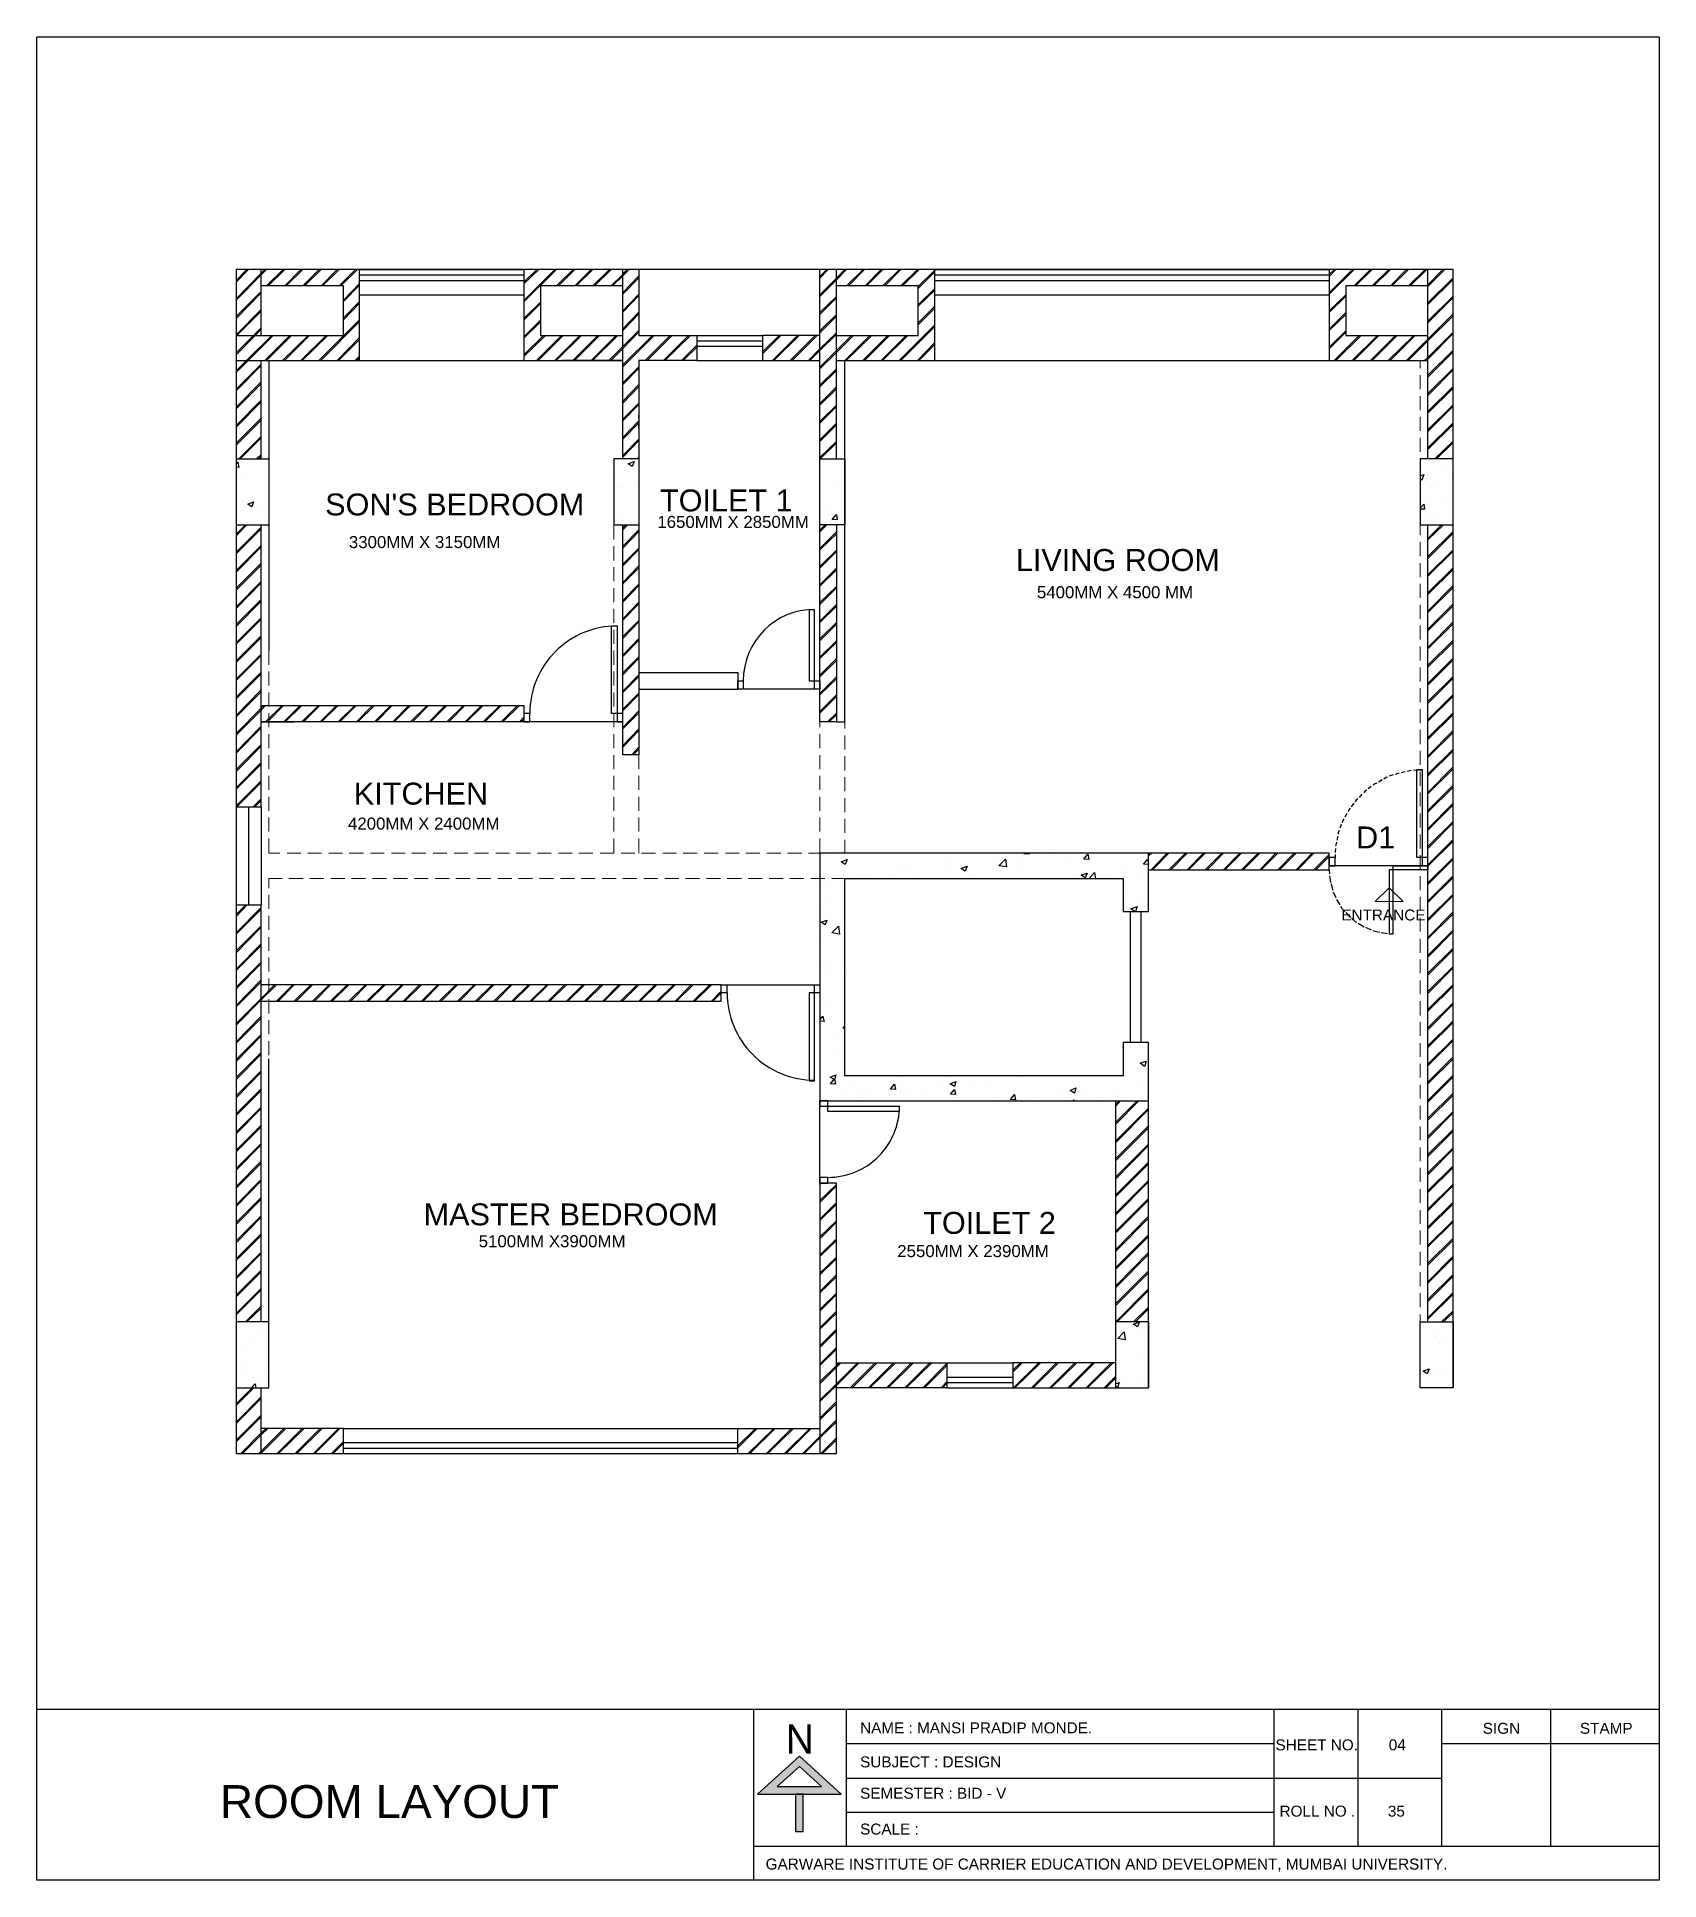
# Model space of a CAD drawing. Header units: millimetres. Extents: x 68955 to 118645, y -193284 to 16474.
# Drawn here: x 78328 to 93137, y -58524 to -41696 of the extents above; entities that cross this region are included whole.
import ezdxf

# ---------------------------------------------------------------- set-up
doc = ezdxf.new("R2010")
doc.units = ezdxf.units.MM
doc.layers.add('PDF4_0', color=7, linetype='Continuous')
for name, color, linetype, true_color in [('PDF4_coloum', 7, 'Continuous', 0xdcdcdc), ('PDF4_door', 7, 'Continuous', 0x535353), ('PDF4_dotted line', 7, 'Continuous', 0x535353), ('PDF4_plan', 7, 'Continuous', 0x989898), ('PDF4_TEXT', 7, 'Continuous', 0x535353), ('PDF4_wall', 7, 'Continuous', 0x929498), ('PDF4_window', 7, 'Continuous', 0x535353)]:
    doc.layers.add(name, color=color, linetype=linetype, true_color=true_color)
doc.styles.add('PDF Arial', font='arial.ttf')
doc.styles.add('PDF Yu Gothic', font='Yu Gothic.ttf')

msp = doc.modelspace()

# ---------------------------------------------------------------- texts
at = {"layer": 'PDF4_TEXT', "attachment_point": 7, "style": 'PDF Arial'}
for s, insert, char_height in [("SON'S BEDROOM", (80959.818, -46068.075), 199.9753), ('TOILET 1', (84016.384, -46031.298), 199.9753), ('1650MM X 2850MM', (83991.866, -46180.957), 109.98554), ('3300MM X 3150MM', (81176.393, -46364.917), 109.98554), ('LIVING ROOM', (87265.007, -46574.779), 199.9753), ('5400MM X 4500 MM', (87457.064, -46822.509), 109.98554), ('KITCHEN', (81221.343, -48707.837), 199.9753), ('4200MM X 2400MM', (81168.22, -48935.136), 109.98554), ('D1', (90370.609, -49104.885), 199.9753), ('ENTRANCE', (90235.76, -49764.488), 99.9876), ('MASTER BEDROOM', (81858.808, -52548.975), 199.9753), ('TOILET 2', (86419.139, -52626.615), 199.9753), ('5100MM X3900MM', (82361.425, -52747.745), 109.98554), ('2550MM X 2390MM', (86182.133, -52837.644), 109.98554)]:
    msp.add_mtext(s, dxfattribs=dict(at, insert=insert, char_height=char_height))
at = {"layer": 'PDF4_TEXT', "color": 7, "attachment_point": 7}
for s, insert, char_height, style in [('N', (85160.553, -57368.113), 266.283, 'PDF Yu Gothic'), ('NAME : MANSI PRADIP MONDE.', (85842.968, -57185.241), 99.98765, 'PDF Arial'), ('SIGN', (91527.037, -57189.328), 99.9876, 'PDF Arial'), ('STAMP', (92413.768, -57189.328), 99.9876, 'PDF Arial'), ('SHEET NO.', (89635.071, -57340.521), 99.9876, 'PDF Arial'), ('04', (90668.91, -57340.521), 99.9876, 'PDF Arial'), ('SUBJECT : DESIGN', (85842.968, -57495.801), 99.98765, 'PDF Arial'), ('ROOM LAYOUT', (79999.534, -57960.966), 299.96294, 'PDF Arial'), ('SEMESTER : BID - V', (85842.968, -57781.844), 99.98765, 'PDF Arial'), ('ROLL NO .', (89671.848, -57945.296), 99.9876, 'PDF Arial'), ('35', (90660.737, -57945.365), 99.9876, 'PDF Arial'), ('SCALE :', (85842.968, -58108.749), 99.9876, 'PDF Arial'), ('GARWARE INSTITUTE OF CARRIER EDUCATION AND DEVELOPMENT, MUMBAI UNIVERSITY.', (84980.755, -58445.556), 99.98765, 'PDF Arial')]:
    msp.add_mtext(s, dxfattribs=dict(at, insert=insert, char_height=char_height, style=style))

# ---------------------------------------------------------------- hatches: boundary and pattern name
at = {"layer": 'PDF4_wall', "transparency": 33554559}
h = msp.add_hatch(color=256, dxfattribs=at)
h.paths.add_polyline_path([(85597.789, -57669.808), (85393.473, -57485.924), (85291.315, -57391.938), (85185.071, -57485.924), (84984.841, -57669.808), (84907.201, -57739.275), (85254.538, -57739.275), (85254.538, -58078.44), (85324.006, -58078.44), (85324.006, -57739.275), (85671.343, -57739.275)])
h.paths.add_polyline_path([(85491.545, -57669.808), (85086.999, -57669.808), (85291.315, -57485.924)], flags=0)

# ---------------------------------------------------------------- linework, layer by layer
at = {"layer": 'PDF4_0', "lineweight": 25}
msp.add_lwpolyline([(78328.229, -41696.391), (93137.046, -41696.391), (93137.046, -58523.848), (78328.229, -58523.848)], close=True, dxfattribs=at)
for points in [[(83677.22, -44650.799), (83125.567, -44650.799)], [(83824.327, -45173.848), (83824.327, -45149.33)], [(83824.327, -45271.919), (83824.327, -45259.66), (83824.327, -45239.229), (83824.327, -45226.97)], [(83824.327, -45329.128), (83824.327, -45349.559)], [(84727.403, -47498.962), (84727.403, -47650.156)], [(88474.557, -53428.21), (88474.557, -51409.569)], [(93137.046, -56966.961), (78328.229, -56966.961)], [(84870.425, -56966.961), (84870.425, -58523.848)], [(85716.292, -56966.961), (85716.292, -58213.288)], [(89618.726, -56966.961), (89618.726, -58213.288)], [(90386.954, -56966.961), (90386.954, -58213.288)], [(91151.095, -56966.961), (91151.095, -58213.288)], [(92144.071, -56966.961), (92144.071, -58213.288)], [(85716.292, -57277.521), (85716.292, -57277.521)], [(85716.292, -57277.521), (89618.726, -57277.521)], [(91151.095, -57277.521), (93137.046, -57277.521)], [(85716.292, -57592.168), (85716.292, -57592.168)], [(85716.292, -57592.168), (91151.095, -57592.168)], [(85716.292, -57902.728), (85716.292, -57902.728)], [(85716.292, -57902.728), (89618.726, -57902.728)], [(84870.425, -58213.288), (93137.046, -58213.288)], [(85716.292, -58213.288), (85716.292, -58213.288)]]:
    msp.add_lwpolyline(points, dxfattribs=at)
at = {"layer": 'PDF4_coloum', "lineweight": 25}
for points in [[(80146.641, -43919.348), (80244.713, -43821.276)], [(80146.641, -44086.887), (80375.475, -43853.967), (80408.165, -43821.276)], [(80146.641, -43935.693), (80261.058, -43821.276)], [(80146.641, -44099.146), (80375.475, -43870.312), (80424.511, -43821.276)], [(80424.511, -43968.384), (80575.704, -43821.276)], [(80440.856, -43968.384), (80592.05, -43821.276)], [(80592.05, -43968.384), (80739.157, -43821.276)], [(80604.309, -43968.384), (80755.502, -43821.276)], [(80755.502, -43968.384), (80906.696, -43821.276)], [(80771.848, -43968.384), (80923.041, -43821.276)], [(80923.041, -43968.384), (81070.149, -43821.276)], [(80935.3, -43968.384), (81086.494, -43821.276)], [(81086.494, -43968.384), (81237.688, -43821.276)], [(81102.839, -43968.384), (81254.033, -43821.276)], [(82774.143, -43935.693), (82892.647, -43821.276)], [(82774.143, -44103.232), (83056.099, -43821.276)], [(82774.143, -43952.038), (82908.992, -43821.276)], [(82774.143, -44115.491), (83072.445, -43821.276)], [(83072.445, -43968.384), (83223.638, -43821.276)], [(83088.79, -43968.384), (83239.984, -43821.276)], [(83239.984, -43968.384), (83387.091, -43821.276)], [(83252.243, -43968.384), (83403.436, -43821.276)], [(83403.436, -43968.384), (83554.63, -43821.276)], [(83419.782, -43968.384), (83570.975, -43821.276)], [(83570.975, -43968.384), (83677.22, -43866.226), (83718.083, -43821.276)], [(83583.234, -43968.384), (83677.22, -43878.485), (83734.428, -43821.276)], [(83677.22, -44029.679), (83824.327, -43878.485)], [(83677.22, -44046.024), (83824.327, -43894.83)], [(85475.2, -43882.571), (85540.581, -43821.276)], [(85704.033, -43821.276), (85626.393, -43898.916), (85475.2, -44050.11)], [(85475.2, -43898.916), (85552.84, -43821.276)], [(85720.379, -43821.276), (85626.393, -43915.262), (85475.2, -44066.455)], [(85720.379, -43968.384), (85871.572, -43821.276)], [(85736.724, -43968.384), (85883.831, -43821.276)], [(85887.918, -43968.384), (86035.025, -43821.276)], [(85900.177, -43968.384), (86051.37, -43821.276)], [(86051.37, -43968.384), (86202.564, -43821.276)], [(86067.716, -43968.384), (86214.823, -43821.276)], [(86214.823, -43968.384), (86366.017, -43821.276)], [(86231.168, -43968.384), (86382.362, -43821.276)], [(86374.19, -43976.556), (86525.383, -43825.363)], [(86374.19, -43992.902), (86525.383, -43841.708)], [(90125.43, -43866.226), (90174.465, -43821.276)], [(90125.43, -44033.765), (90337.918, -43821.276)], [(90125.43, -43882.571), (90186.724, -43821.276)], [(90125.43, -44046.024), (90354.263, -43821.276)], [(90354.263, -43968.384), (90501.371, -43821.276)], [(90366.522, -43968.384), (90517.716, -43821.276)], [(90517.716, -43968.384), (90668.91, -43821.276)], [(90534.061, -43968.384), (90685.255, -43821.276)], [(90685.255, -43968.384), (90832.363, -43821.276)], [(90697.514, -43968.384), (90848.708, -43821.276)], [(90848.708, -43968.384), (90999.902, -43821.276)], [(90865.053, -43968.384), (91016.247, -43821.276)], [(91016.247, -43968.384), (91024.419, -43960.211), (91163.354, -43821.276)], [(91024.419, -43976.556), (91179.7, -43821.276)], [(91024.419, -44123.664), (91257.34, -43894.83)], [(91024.419, -44140.009), (91257.34, -43911.175)], [(80146.641, -44250.34), (80375.475, -44021.506)], [(80146.641, -44266.685), (80375.475, -44033.765)], [(81127.357, -44099.146), (81274.465, -43947.952)], [(81127.357, -44111.405), (81274.465, -43964.297)], [(83677.22, -44197.218), (83824.327, -44046.024)], [(83677.22, -44209.477), (83824.327, -44058.283)], [(85475.2, -44213.563), (85626.393, -44066.455)], [(85475.2, -44229.908), (85626.393, -44078.714)], [(86374.19, -44144.095), (86525.383, -43992.902)], [(86374.19, -44156.354), (86525.383, -44009.247)], [(90125.43, -44197.218), (90276.623, -44050.11)], [(90125.43, -44213.563), (90276.623, -44062.369)], [(91024.419, -44291.203), (91257.34, -44062.369)], [(91024.419, -44307.548), (91257.34, -44074.628)], [(80146.641, -44417.879), (80375.475, -44184.959)], [(80146.641, -44430.138), (80154.814, -44421.965), (80375.475, -44201.304)], [(81127.357, -44262.599), (81274.465, -44111.405)], [(81127.357, -44278.944), (81274.465, -44127.75)], [(82774.143, -44266.685), (82925.337, -44119.578)], [(82774.143, -44283.03), (82925.337, -44131.836)], [(83677.22, -44360.67), (83824.327, -44209.477)], [(83677.22, -44377.016), (83824.327, -44225.822)], [(85475.2, -44381.102), (85626.393, -44229.908)], [(85475.2, -44397.447), (85626.393, -44246.253)], [(86374.19, -44307.548), (86525.383, -44156.354)], [(86374.19, -44323.893), (86525.383, -44172.7)], [(90125.43, -44364.757), (90276.623, -44213.563)], [(90125.43, -44377.016), (90276.623, -44229.908)], [(91257.34, -44225.822), (91024.419, -44454.656), (90832.363, -44650.799)], [(91257.34, -44242.167), (91024.419, -44471.001), (90844.621, -44650.799)], [(80146.641, -44581.331), (80306.007, -44421.965), (80375.475, -44352.498)], [(80146.641, -44597.677), (80322.353, -44421.965), (80375.475, -44364.757)], [(80146.641, -44744.784), (80240.626, -44650.799), (80473.546, -44421.965)], [(80146.641, -44761.129), (80256.972, -44650.799), (80485.805, -44421.965)], [(80408.165, -44650.799), (80636.999, -44421.965)], [(80424.511, -44650.799), (80653.344, -44421.965)], [(80571.618, -44650.799), (80804.538, -44421.965)], [(80587.963, -44650.799), (80816.797, -44421.965)], [(80739.157, -44650.799), (80967.991, -44421.965)], [(80751.416, -44650.799), (80984.336, -44421.965)], [(80902.61, -44650.799), (81274.465, -44278.944)], [(80918.955, -44650.799), (81274.465, -44295.289)], [(82774.143, -44434.224), (82925.337, -44283.03)], [(82774.143, -44446.483), (82925.337, -44299.375)], [(82774.143, -44597.677), (82953.941, -44421.965)], [(82774.143, -44614.022), (82970.287, -44421.965)], [(82888.56, -44650.799), (83117.394, -44421.965)], [(82904.906, -44650.799), (83133.739, -44421.965)], [(83056.099, -44650.799), (83284.933, -44421.965)], [(83068.358, -44650.799), (83301.278, -44421.965)], [(83219.552, -44650.799), (83448.386, -44421.965)], [(83235.897, -44650.799), (83464.731, -44421.965)], [(83387.091, -44650.799), (83615.925, -44421.965)], [(83399.35, -44650.799), (83632.27, -44421.965)], [(83824.327, -44377.016), (83677.22, -44524.123), (83550.544, -44650.799)], [(83824.327, -44389.274), (83677.22, -44540.468), (83566.889, -44650.799)], [(83677.22, -44691.662), (83946.917, -44421.965)], [(83677.22, -44708.007), (83963.262, -44421.965)], [(83881.536, -44650.799), (84110.369, -44421.965)], [(83897.881, -44650.799), (84126.715, -44421.965)], [(84049.075, -44650.799), (84277.908, -44421.965)], [(84061.334, -44650.799), (84294.254, -44421.965)], [(84952.151, -44573.159), (85103.345, -44421.965)], [(84952.151, -44426.051), (84956.237, -44421.965)], [(84952.151, -44589.504), (85119.69, -44421.965)], [(85042.05, -44650.799), (85270.884, -44421.965)], [(85054.309, -44650.799), (85287.229, -44421.965)], [(85205.503, -44650.799), (85434.336, -44421.965)], [(85221.848, -44650.799), (85450.682, -44421.965)], [(85626.393, -44397.447), (85475.2, -44544.555), (85373.042, -44650.799)], [(85626.393, -44409.706), (85475.2, -44560.9), (85385.301, -44650.799)], [(85765.328, -44421.965), (85626.393, -44560.9), (85475.2, -44712.094)], [(85781.673, -44421.965), (85626.393, -44577.245), (85475.2, -44728.439)], [(85704.033, -44650.799), (85932.867, -44421.965)], [(85716.292, -44650.799), (85949.213, -44421.965)], [(85867.486, -44650.799), (86096.32, -44421.965)], [(85883.831, -44650.799), (86112.665, -44421.965)], [(86035.025, -44650.799), (86263.859, -44421.965)], [(86047.284, -44650.799), (86280.204, -44421.965)], [(86198.478, -44650.799), (86525.383, -44323.893)], [(86214.823, -44650.799), (86525.383, -44340.239)], [(90125.43, -44528.209), (90276.623, -44381.102)], [(90125.43, -44544.555), (90276.623, -44393.361)], [(90170.379, -44650.799), (90399.213, -44421.965)], [(90186.724, -44650.799), (90415.558, -44421.965)], [(90333.832, -44650.799), (90566.752, -44421.965)], [(90350.177, -44650.799), (90579.011, -44421.965)], [(90501.371, -44650.799), (90730.205, -44421.965)], [(90517.716, -44650.799), (90746.55, -44421.965)], [(90664.823, -44650.799), (90897.744, -44421.965)], [(90681.169, -44650.799), (90910.003, -44421.965)], [(91257.34, -44393.361), (91024.419, -44622.195), (90995.815, -44650.799)], [(91257.34, -44405.62), (91024.419, -44638.54), (91012.161, -44650.799)], [(81070.149, -44650.799), (81274.465, -44442.397)], [(81082.408, -44650.799), (81274.465, -44458.742)], [(84212.527, -44650.799), (84351.462, -44511.864)], [(84228.873, -44650.799), (84351.462, -44528.209)], [(86366.017, -44650.799), (86525.383, -44487.346)], [(86378.276, -44650.799), (86525.383, -44503.691)], [(91024.419, -44785.647), (91257.34, -44556.814)], [(91024.419, -44801.993), (91257.34, -44573.159)], [(80146.641, -44912.323), (80375.475, -44683.489)], [(80146.641, -44928.668), (80375.475, -44695.748)], [(81233.602, -44650.799), (81274.465, -44609.936)], [(81249.947, -44650.799), (81274.465, -44626.281)], [(83677.22, -44855.115), (83824.327, -44708.007)], [(83677.22, -44871.46), (83824.327, -44720.266)], [(85475.2, -44875.546), (85626.393, -44728.439)], [(85475.2, -44891.892), (85626.393, -44740.698)], [(91024.419, -44953.186), (91257.34, -44724.353)], [(91024.419, -44969.532), (91257.34, -44736.612)], [(80146.641, -45075.776), (80375.475, -44846.942)], [(80146.641, -45092.121), (80375.475, -44863.287)], [(83677.22, -45022.654), (83824.327, -44871.46)], [(83677.22, -45038.999), (83824.327, -44887.805)], [(85475.2, -45043.085), (85626.393, -44891.892)], [(85475.2, -45059.431), (85626.393, -44908.237)], [(91024.419, -45116.639), (91257.34, -44887.805)], [(91024.419, -45132.984), (91257.34, -44904.151)], [(80146.641, -45243.315), (80375.475, -45014.481)], [(80146.641, -45259.66), (80375.475, -45026.74)], [(83677.22, -45186.107), (83824.327, -45038.999)], [(83677.22, -45202.452), (83824.327, -45051.258)], [(85475.2, -45206.538), (85626.393, -45059.431)], [(85475.2, -45222.883), (85626.393, -45071.69)], [(91024.419, -45284.178), (91257.34, -45055.344)], [(91024.419, -45300.523), (91257.34, -45067.603)], [(80146.641, -45406.768), (80375.475, -45177.934)], [(80146.641, -45423.113), (80375.475, -45194.279)], [(83677.22, -45353.646), (83824.327, -45202.452)], [(83677.22, -45369.991), (83824.327, -45218.797)], [(85475.2, -45374.077), (85626.393, -45222.883)], [(85475.2, -45390.422), (85626.393, -45239.229)], [(91024.419, -45447.631), (91257.34, -45218.797)], [(91024.419, -45463.976), (91257.34, -45235.142)], [(80171.159, -45549.789), (80375.475, -45345.473)], [(80183.418, -45549.789), (80375.475, -45357.732)], [(83677.22, -45517.098), (83824.327, -45369.991)], [(83677.22, -45533.444), (83824.327, -45382.25)], [(85475.2, -45537.53), (85626.393, -45390.422)], [(85479.286, -45549.789), (85626.393, -45402.681)], [(91089.801, -45549.789), (91257.34, -45386.336)], [(91106.146, -45549.789), (91257.34, -45398.595)], [(80334.612, -45549.789), (80375.475, -45508.926)], [(80350.957, -45549.789), (80375.475, -45525.271)], [(83807.982, -45549.789), (83824.327, -45533.444)], [(83824.327, -45549.789), (83824.327, -45549.789)], [(91257.34, -45549.789), (91257.34, -45549.789)], [(80146.641, -46236.29), (80232.454, -46150.478)], [(80146.641, -46252.636), (80244.713, -46150.478)], [(80146.641, -46399.743), (80375.475, -46170.909)], [(80146.641, -46416.088), (80375.475, -46187.254)], [(83677.22, -46179.082), (83705.824, -46150.478)], [(83677.22, -46195.427), (83722.169, -46150.478)], [(83677.22, -46346.621), (83824.327, -46195.427)], [(83677.22, -46362.966), (83824.327, -46211.772)], [(85475.2, -46199.513), (85524.235, -46150.478)], [(85475.2, -46215.859), (85540.581, -46150.478)], [(85475.2, -46367.052), (85626.393, -46215.859)], [(85475.2, -46379.311), (85626.393, -46232.204)], [(91024.419, -46277.153), (91151.095, -46150.478)], [(91024.419, -46289.412), (91167.441, -46150.478)], [(91024.419, -46440.606), (91257.34, -46211.772)], [(91024.419, -46456.951), (91257.34, -46228.118)], [(80146.641, -46567.282), (80375.475, -46338.448)], [(80146.641, -46583.627), (80375.475, -46350.707)], [(83677.22, -46510.074), (83824.327, -46362.966)], [(83677.22, -46526.419), (83824.327, -46375.225)], [(85475.2, -46530.505), (85626.393, -46383.398)], [(85475.2, -46546.85), (85626.393, -46395.657)], [(91024.419, -46608.145), (91257.34, -46379.311)], [(91024.419, -46620.404), (91257.34, -46391.57)], [(80146.641, -46730.735), (80375.475, -46501.901)], [(80146.641, -46747.08), (80375.475, -46518.246)], [(83677.22, -46677.613), (83824.327, -46526.419)], [(83677.22, -46689.872), (83824.327, -46542.764)], [(85475.2, -46698.044), (85626.393, -46546.85)], [(85475.2, -46710.303), (85626.393, -46563.196)], [(91024.419, -46771.598), (91257.34, -46542.764)], [(91024.419, -46787.943), (91257.34, -46559.109)], [(80146.641, -46898.274), (80375.475, -46669.44)], [(80146.641, -46914.619), (80375.475, -46681.699)], [(83677.22, -46841.065), (83824.327, -46693.958)], [(83677.22, -46857.411), (83824.327, -46706.217)], [(85475.2, -46861.497), (85626.393, -46714.389)], [(85475.2, -46877.842), (85626.393, -46726.648)], [(91024.419, -46939.137), (91257.34, -46706.217)], [(91024.419, -46951.396), (91257.34, -46722.562)], [(80146.641, -47061.726), (80375.475, -46832.893)], [(80146.641, -47078.072), (80375.475, -46849.238)], [(83677.22, -47008.604), (83824.327, -46857.411)], [(83677.22, -47020.863), (83824.327, -46873.756)], [(85475.2, -47029.036), (85626.393, -46877.842)], [(85475.2, -47041.295), (85626.393, -46894.187)], [(91024.419, -47102.59), (91257.34, -46873.756)], [(91024.419, -47118.935), (91257.34, -46890.101)], [(80146.641, -47229.266), (80375.475, -47000.432)], [(80146.641, -47241.524), (80375.475, -47012.691)], [(83677.22, -47172.057), (83824.327, -47024.95)], [(83677.22, -47188.402), (83824.327, -47037.209)], [(85475.2, -47192.489), (85626.393, -47041.295)], [(85475.2, -47208.834), (85626.393, -47057.64)], [(91024.419, -47270.129), (91257.34, -47037.209)], [(91024.419, -47282.388), (91257.34, -47053.554)], [(80146.641, -47392.718), (80375.475, -47163.884)], [(80146.641, -47409.063), (80375.475, -47180.23)], [(83677.22, -47339.596), (83824.327, -47188.402)], [(83677.22, -47351.855), (83824.327, -47204.748)], [(85475.2, -47360.028), (85626.393, -47208.834)], [(85475.2, -47372.287), (85626.393, -47225.179)], [(91024.419, -47433.581), (91257.34, -47204.748)], [(91024.419, -47449.927), (91257.34, -47221.093)], [(80146.641, -47560.257), (80375.475, -47331.423)], [(80146.641, -47572.516), (80375.475, -47343.682)], [(83677.22, -47503.049), (83824.327, -47355.941)], [(83677.22, -47519.394), (83824.327, -47368.2)], [(85475.2, -47523.48), (85626.393, -47372.287)], [(85475.2, -47539.826), (85626.393, -47388.632)], [(91024.419, -47601.12), (91257.34, -47368.2)], [(91024.419, -47613.379), (91257.34, -47384.546)], [(80146.641, -47723.71), (80375.475, -47494.876)], [(80146.641, -47740.055), (80375.475, -47511.221)], [(83677.22, -47670.588), (83824.327, -47519.394)], [(83677.22, -47682.847), (83824.327, -47535.739)], [(85475.2, -47691.019), (85626.393, -47539.826)], [(85475.2, -47703.278), (85626.393, -47556.171)], [(91024.419, -47764.573), (91257.34, -47535.739)], [(91024.419, -47780.918), (91257.34, -47552.085)], [(80146.641, -47891.249), (80375.475, -47658.329)], [(80146.641, -47903.508), (80375.475, -47674.674)], [(83677.22, -47834.041), (83824.327, -47686.933)], [(83677.22, -47850.386), (83824.327, -47699.192)], [(85475.2, -47854.472), (85626.393, -47703.278)], [(85475.2, -47870.817), (85626.393, -47719.624)], [(91024.419, -47932.112), (91257.34, -47699.192)], [(91024.419, -47944.371), (91257.34, -47715.537)], [(80146.641, -48054.702), (80375.475, -47825.868), (80399.993, -47801.35)], [(80146.641, -48071.047), (80375.475, -47842.213), (80416.338, -47801.35)], [(80416.338, -47948.457), (80567.532, -47801.35)], [(80432.683, -47948.457), (80579.791, -47801.35)], [(80583.877, -47948.457), (80730.984, -47801.35)], [(80596.136, -47948.457), (80747.33, -47801.35)], [(80747.33, -47948.457), (80898.523, -47801.35)], [(80763.675, -47948.457), (80910.782, -47801.35)], [(80914.869, -47948.457), (81061.976, -47801.35)], [(80927.128, -47948.457), (81078.321, -47801.35)], [(81078.321, -47948.457), (81229.515, -47801.35)], [(81094.667, -47948.457), (81241.774, -47801.35)], [(81245.861, -47948.457), (81392.968, -47801.35)], [(81258.119, -47948.457), (81409.313, -47801.35)], [(81409.313, -47948.457), (81560.507, -47801.35)], [(81425.658, -47948.457), (81572.766, -47801.35)], [(81576.852, -47948.457), (81723.96, -47801.35)], [(81589.111, -47948.457), (81740.305, -47801.35)], [(81740.305, -47948.457), (81891.499, -47801.35)], [(81756.65, -47948.457), (81903.758, -47801.35)], [(81907.844, -47948.457), (82054.951, -47801.35)], [(81920.103, -47948.457), (82071.297, -47801.35)], [(82071.297, -47948.457), (82222.491, -47801.35)], [(82087.642, -47948.457), (82234.749, -47801.35)], [(82238.836, -47948.457), (82385.943, -47801.35)], [(82251.095, -47948.457), (82402.288, -47801.35)], [(82402.288, -47948.457), (82553.482, -47801.35)], [(82418.634, -47948.457), (82565.741, -47801.35)], [(82565.741, -47948.457), (82716.935, -47801.35)], [(82582.086, -47948.457), (82733.28, -47801.35)], [(82733.28, -47948.457), (82774.143, -47907.594)], [(82749.626, -47948.457), (82774.143, -47923.94)], [(83677.22, -48001.58), (83824.327, -47850.386)], [(83677.22, -48013.839), (83824.327, -47866.731)], [(85544.667, -47948.457), (85626.393, -47870.817)], [(85561.012, -47948.457), (85626.393, -47887.163)], [(91024.419, -48095.565), (91257.34, -47866.731)], [(91024.419, -48111.91), (91257.34, -47883.076)], [(80146.641, -48222.241), (80375.475, -47989.321)], [(80146.641, -48234.5), (80375.475, -48005.666)], [(83677.22, -48165.032), (83824.327, -48013.839)], [(83677.22, -48181.378), (83824.327, -48030.184)], [(91024.419, -48263.104), (91257.34, -48030.184)], [(91024.419, -48275.363), (91257.34, -48046.529)], [(80146.641, -48385.693), (80375.475, -48156.86)], [(80146.641, -48402.039), (80375.475, -48173.205)], [(83758.946, -48250.845), (83824.327, -48181.378)], [(83771.205, -48250.845), (83824.327, -48197.723)], [(91024.419, -48426.557), (91257.34, -48197.723)], [(91024.419, -48442.902), (91257.34, -48214.068)], [(80146.641, -48553.233), (80375.475, -48320.312)], [(80146.641, -48565.491), (80375.475, -48336.658)], [(91024.419, -48594.096), (91257.34, -48361.176)], [(91024.419, -48606.355), (91257.34, -48377.521)], [(80146.641, -48716.685), (80375.475, -48487.851)], [(80154.814, -48724.858), (80375.475, -48504.197)], [(91024.419, -48757.548), (91257.34, -48528.715)], [(91024.419, -48773.894), (91257.34, -48545.06)], [(80301.921, -48724.858), (80375.475, -48651.304)], [(80318.266, -48724.858), (80375.475, -48667.649)], [(91024.419, -48925.087), (91257.34, -48692.167)], [(91024.419, -48937.346), (91257.34, -48708.513)], [(91024.419, -49088.54), (91257.34, -48859.706)], [(91024.419, -49104.885), (91257.34, -48871.965)], [(91024.419, -49256.079), (91257.34, -49023.159)], [(91024.419, -49268.338), (91257.34, -49039.504)], [(88474.557, -49158.008), (88482.73, -49149.835)], [(88474.557, -49170.267), (88499.075, -49149.835)], [(88499.075, -49301.029), (88646.182, -49149.835)], [(88511.334, -49301.029), (88662.528, -49149.835)], [(88662.528, -49301.029), (88813.721, -49149.835)], [(88678.873, -49301.029), (88830.067, -49149.835)], [(88830.067, -49301.029), (88977.174, -49149.835)], [(88842.326, -49301.029), (88993.519, -49149.835)], [(88993.519, -49301.029), (89144.713, -49149.835)], [(89009.865, -49301.029), (89161.058, -49149.835)], [(89161.058, -49301.029), (89308.166, -49149.835)], [(89173.317, -49301.029), (89324.511, -49149.835)], [(89324.511, -49301.029), (89475.705, -49149.835)], [(89340.856, -49301.029), (89492.05, -49149.835)], [(89492.05, -49301.029), (89639.158, -49149.835)], [(89504.309, -49301.029), (89655.503, -49149.835)], [(89655.503, -49301.029), (89806.697, -49149.835)], [(89671.848, -49301.029), (89823.042, -49149.835)], [(89823.042, -49301.029), (89970.149, -49149.835)], [(89835.301, -49301.029), (89986.495, -49149.835)], [(89986.495, -49301.029), (90125.43, -49162.094)], [(90002.84, -49301.029), (90125.43, -49178.439)], [(91024.419, -49419.532), (91257.34, -49190.698)], [(91024.419, -49435.877), (91257.34, -49202.957)], [(91024.419, -49587.071), (91257.34, -49354.151)], [(91024.419, -49599.33), (91257.34, -49370.496)], [(80146.641, -49709.661), (80232.454, -49623.848)], [(80146.641, -49726.006), (80244.713, -49623.848)], [(91024.419, -49750.524), (91257.34, -49521.69)], [(91024.419, -49766.869), (91257.34, -49533.949)], [(80146.641, -49877.2), (80375.475, -49644.279)], [(80146.641, -49889.459), (80375.475, -49660.625)], [(91024.419, -49918.063), (91257.34, -49685.143)], [(91024.419, -49930.322), (91257.34, -49701.488)], [(80146.641, -50040.652), (80375.475, -49811.818)], [(80146.641, -50056.998), (80375.475, -49824.077)], [(80146.641, -50208.191), (80375.475, -49975.271)], [(91024.419, -50081.515), (91257.34, -49852.682)], [(91024.419, -50097.861), (91257.34, -49864.941)], [(80146.641, -50220.45), (80375.475, -49991.616)], [(80146.641, -50371.644), (80375.475, -50142.81)], [(91024.419, -50244.968), (91257.34, -50016.134)], [(91024.419, -50261.313), (91257.34, -50032.48)], [(80146.641, -50387.989), (80375.475, -50155.069)], [(80146.641, -50539.183), (80375.475, -50306.263)], [(91024.419, -50412.507), (91257.34, -50183.673)], [(91024.419, -50428.852), (91257.34, -50195.932)], [(80146.641, -50551.442), (80375.475, -50322.608)], [(80146.641, -50702.636), (80375.475, -50473.802), (80498.064, -50351.212)], [(80146.641, -50718.981), (80375.475, -50486.061), (80514.41, -50351.212)], [(80514.41, -50498.32), (80665.603, -50351.212)], [(80530.755, -50498.32), (80677.862, -50351.212)], [(80677.862, -50498.32), (80829.056, -50351.212)], [(80694.208, -50498.32), (80845.401, -50351.212)], [(80845.401, -50498.32), (80996.595, -50351.212)], [(80861.747, -50498.32), (81008.854, -50351.212)], [(81008.854, -50498.32), (81160.048, -50351.212)], [(81025.199, -50498.32), (81176.393, -50351.212)], [(81176.393, -50498.32), (81327.587, -50351.212)], [(81192.738, -50498.32), (81339.846, -50351.212)], [(81339.846, -50498.32), (81491.04, -50351.212)], [(81356.191, -50498.32), (81507.385, -50351.212)], [(81507.385, -50498.32), (81658.579, -50351.212)], [(81523.73, -50498.32), (81670.838, -50351.212)], [(81670.838, -50498.32), (81822.031, -50351.212)], [(81687.183, -50498.32), (81838.377, -50351.212)], [(81838.377, -50498.32), (81989.57, -50351.212)], [(81854.722, -50498.32), (82001.829, -50351.212)], [(82001.829, -50498.32), (82153.023, -50351.212)], [(82018.175, -50498.32), (82169.368, -50351.212)], [(82169.368, -50498.32), (82320.562, -50351.212)], [(82185.714, -50498.32), (82332.821, -50351.212)], [(82332.821, -50498.32), (82484.015, -50351.212)], [(82349.166, -50498.32), (82500.36, -50351.212)], [(82500.36, -50498.32), (82651.554, -50351.212)], [(82516.705, -50498.32), (82663.813, -50351.212)], [(82663.813, -50498.32), (82815.007, -50351.212)], [(82680.158, -50498.32), (82831.352, -50351.212)], [(82831.352, -50498.32), (82982.546, -50351.212)], [(82843.611, -50498.32), (82994.805, -50351.212)], [(82994.805, -50498.32), (83145.998, -50351.212)], [(83011.15, -50498.32), (83162.344, -50351.212)], [(83162.344, -50498.32), (83313.537, -50351.212)], [(83174.603, -50498.32), (83325.796, -50351.212)], [(83325.796, -50498.32), (83476.99, -50351.212)], [(83342.142, -50498.32), (83493.335, -50351.212)], [(83493.335, -50498.32), (83640.443, -50351.212)], [(83505.594, -50498.32), (83656.788, -50351.212)], [(83656.788, -50498.32), (83807.982, -50351.212)], [(83673.133, -50498.32), (83824.327, -50351.212)], [(83824.327, -50498.32), (83971.435, -50351.212)], [(83836.586, -50498.32), (83987.78, -50351.212)], [(83987.78, -50498.32), (84138.974, -50351.212)], [(84004.125, -50498.32), (84155.319, -50351.212)], [(84155.319, -50498.32), (84302.426, -50351.212)], [(84167.578, -50498.32), (84318.772, -50351.212)], [(84318.772, -50498.32), (84469.965, -50351.212)], [(84335.117, -50498.32), (84486.311, -50351.212)], [(84486.311, -50498.32), (84576.21, -50408.421)], [(84498.57, -50498.32), (84576.21, -50424.766)], [(91024.419, -50575.96), (91257.34, -50347.126)], [(91024.419, -50592.305), (91257.34, -50363.471)], [(80146.641, -50870.175), (80375.475, -50637.255)], [(91024.419, -50743.499), (91257.34, -50514.665)], [(91024.419, -50759.844), (91257.34, -50526.924)], [(80146.641, -50882.434), (80375.475, -50653.6)], [(80146.641, -51033.628), (80375.475, -50804.794)], [(80146.641, -51049.973), (80375.475, -50817.053)], [(91024.419, -50906.952), (91257.34, -50678.118)], [(91024.419, -50923.297), (91257.34, -50694.463)], [(80146.641, -51197.08), (80375.475, -50968.246)], [(80146.641, -51213.426), (80375.475, -50984.592)], [(91024.419, -51074.491), (91257.34, -50845.657)], [(91024.419, -51090.836), (91257.34, -50857.916)], [(80146.641, -51364.619), (80375.475, -51135.786)], [(80146.641, -51380.965), (80375.475, -51148.044)], [(91024.419, -51237.943), (91257.34, -51009.11)], [(91024.419, -51254.289), (91257.34, -51025.455)], [(80146.641, -51528.072), (80375.475, -51299.238)], [(80146.641, -51544.417), (80375.475, -51315.584)], [(91024.419, -51405.482), (91257.34, -51176.649)], [(91024.419, -51421.828), (91257.34, -51188.908)], [(80146.641, -51695.611), (80375.475, -51466.777)], [(80146.641, -51711.956), (80375.475, -51479.036)], [(88176.256, -51442.259), (88208.946, -51409.569)], [(88176.256, -51605.712), (88372.399, -51409.569)], [(88176.256, -51458.605), (88221.205, -51409.569)], [(88176.256, -51622.057), (88388.744, -51409.569)], [(88176.256, -51773.251), (88474.557, -51474.95)], [(88176.256, -51789.596), (88474.557, -51487.209)], [(91024.419, -51568.935), (91257.34, -51340.101)], [(91024.419, -51585.28), (91257.34, -51356.447)], [(80146.641, -51859.064), (80375.475, -51630.23)], [(80146.641, -51875.409), (80375.475, -51646.575)], [(88176.256, -51936.704), (88474.557, -51638.403)], [(88176.256, -51953.049), (88474.557, -51654.748)], [(91024.419, -51736.474), (91257.34, -51507.64)], [(91024.419, -51752.82), (91257.34, -51519.899)], [(80146.641, -52026.603), (80375.475, -51797.769)], [(80146.641, -52042.948), (80375.475, -51810.028)], [(88176.256, -52104.243), (88474.557, -51805.942)], [(88176.256, -52120.588), (88474.557, -51818.201)], [(91024.419, -51899.927), (91257.34, -51671.093)], [(91024.419, -51916.272), (91257.34, -51687.438)], [(80146.641, -52190.056), (80375.475, -51961.222)], [(80146.641, -52206.401), (80375.475, -51977.567)], [(88176.256, -52267.696), (88474.557, -51969.394)], [(88176.256, -52284.041), (88474.557, -51985.74)], [(91024.419, -52067.466), (91257.34, -51838.632)], [(91024.419, -52083.811), (91257.34, -51850.891)], [(80146.641, -52357.595), (80375.475, -52128.761)], [(80146.641, -52373.94), (80375.475, -52141.02)], [(85475.2, -52169.624), (85487.459, -52161.451)], [(88176.256, -52435.235), (88474.557, -52136.933)], [(88176.256, -52451.58), (88474.557, -52149.192)], [(91024.419, -52230.919), (91257.34, -52002.085)], [(91024.419, -52247.264), (91257.34, -52018.43)], [(80146.641, -52521.047), (80375.475, -52292.214)], [(80146.641, -52537.393), (80375.475, -52308.559)], [(85475.2, -52320.818), (85626.393, -52173.71)], [(85475.2, -52337.163), (85626.393, -52185.969)], [(88176.256, -52598.687), (88474.557, -52300.386)], [(88176.256, -52615.033), (88474.557, -52316.731)], [(91024.419, -52398.458), (91257.34, -52169.624)], [(91024.419, -52414.803), (91257.34, -52181.883)], [(91024.419, -52561.91), (91257.34, -52333.077)], [(80146.641, -52688.586), (80375.475, -52459.753)], [(80146.641, -52704.932), (80375.475, -52472.011)], [(85475.2, -52488.357), (85626.393, -52337.163)], [(85475.2, -52500.616), (85626.393, -52353.508)], [(88176.256, -52766.226), (88474.557, -52463.839)], [(88176.256, -52782.572), (88474.557, -52480.184)], [(91024.419, -52578.256), (91257.34, -52349.422)], [(91024.419, -52729.45), (91257.34, -52500.616)], [(80146.641, -52852.039), (80375.475, -52623.205)], [(80146.641, -52868.384), (80375.475, -52639.551)], [(85475.2, -52651.809), (85626.393, -52504.702)], [(85475.2, -52668.155), (85626.393, -52516.961)], [(85475.2, -52819.349), (85626.393, -52668.155)], [(88176.256, -52929.679), (88474.557, -52631.378)], [(88176.256, -52946.024), (88474.557, -52647.723)], [(91024.419, -52741.708), (91257.34, -52512.875)], [(91024.419, -52892.902), (91257.34, -52664.068)], [(80146.641, -53019.578), (80375.475, -52790.744)], [(80146.641, -53035.923), (80375.475, -52803.003)], [(85475.2, -52831.607), (85626.393, -52684.5)], [(85475.2, -52982.801), (85626.393, -52835.694)], [(88176.256, -53097.218), (88474.557, -52794.831)], [(88176.256, -53113.563), (88474.557, -52811.176)], [(91024.419, -52909.248), (91257.34, -52680.414)], [(91024.419, -53060.441), (91257.34, -52827.521)], [(80146.641, -53183.031), (80375.475, -52954.197)], [(80146.641, -53199.376), (80375.475, -52970.542)], [(85475.2, -52999.147), (85626.393, -52847.953)], [(85475.2, -53150.34), (85626.393, -52999.147)], [(88176.256, -53260.671), (88474.557, -52962.37)], [(88176.256, -53277.016), (88474.557, -52978.715)], [(91024.419, -53072.7), (91257.34, -52843.866)], [(91024.419, -53223.894), (91257.34, -52995.06)], [(80146.641, -53350.57), (80375.475, -53121.736)], [(80146.641, -53362.829), (80375.475, -53133.995)], [(85475.2, -53162.599), (85626.393, -53015.492)], [(85475.2, -53313.793), (85626.393, -53166.686)], [(88176.256, -53428.21), (88474.557, -53125.822)], [(88188.515, -53428.21), (88474.557, -53142.168)], [(91024.419, -53240.239), (91257.34, -53011.405)], [(91024.419, -53391.433), (91257.34, -53158.513)], [(80232.454, -53428.21), (80375.475, -53285.189)], [(80244.713, -53428.21), (80375.475, -53301.534)], [(85475.2, -53330.138), (85626.393, -53178.945)], [(85475.2, -53481.332), (85626.393, -53330.138)], [(88339.709, -53428.21), (88474.557, -53293.361)], [(88356.054, -53428.21), (88474.557, -53309.707)], [(91024.419, -53403.692), (91257.34, -53174.858)], [(91151.095, -53428.21), (91257.34, -53326.052)], [(91167.441, -53428.21), (91257.34, -53342.397)], [(85475.2, -53493.591), (85626.393, -53346.484)], [(85475.2, -53644.785), (85626.393, -53493.591)], [(85475.2, -53661.13), (85626.393, -53509.936)], [(85475.2, -53812.324), (85626.393, -53661.13)], [(85475.2, -53824.583), (85626.393, -53677.475)], [(85475.2, -53975.777), (85626.393, -53824.583), (85650.911, -53800.065)], [(85475.2, -54143.316), (85626.393, -53992.122), (85818.45, -53800.065)], [(85475.2, -53992.122), (85626.393, -53840.928), (85667.257, -53800.065)], [(85475.2, -54155.575), (85626.393, -54008.467), (85834.796, -53800.065)], [(85753.069, -54028.899), (85981.903, -53800.065)], [(85769.415, -54028.899), (85998.248, -53800.065)], [(85920.608, -54028.899), (86149.442, -53800.065)], [(85932.867, -54028.899), (86165.787, -53800.065)], [(86084.061, -54028.899), (86312.895, -53800.065)], [(86100.406, -54028.899), (86329.24, -53800.065)], [(86251.6, -54028.899), (86480.434, -53800.065)], [(86263.859, -54028.899), (86496.779, -53800.065)], [(86415.053, -54028.899), (86635.714, -53808.237)], [(86431.398, -54028.899), (86635.714, -53824.583)], [(87236.403, -53869.532), (87305.87, -53800.065)], [(87236.403, -53885.878), (87322.215, -53800.065)], [(87244.575, -54028.899), (87473.409, -53800.065)], [(87256.834, -54028.899), (87489.754, -53800.065)], [(87408.028, -54028.899), (87636.862, -53800.065)], [(87424.373, -54028.899), (87653.207, -53800.065)], [(87575.567, -54028.899), (87804.401, -53800.065)], [(87587.826, -54028.899), (87820.746, -53800.065)], [(87739.02, -54028.899), (87967.854, -53800.065)], [(87755.365, -54028.899), (87984.199, -53800.065)], [(87906.559, -54028.899), (88135.393, -53800.065)], [(87918.818, -54028.899), (88151.738, -53800.065)], [(86582.592, -54028.899), (86635.714, -53975.777)], [(86594.851, -54028.899), (86635.714, -53988.035)], [(88070.012, -54028.899), (88176.256, -53922.654)], [(88086.357, -54028.899), (88176.256, -53939)], [(80146.641, -54176.006), (80293.748, -54028.899)], [(80146.641, -54192.351), (80310.094, -54028.899)], [(80146.641, -54343.545), (80375.475, -54110.625)], [(80146.641, -54355.804), (80375.475, -54126.97)], [(85475.2, -54306.768), (85626.393, -54155.575)], [(85475.2, -54323.114), (85626.393, -54171.92)], [(80146.641, -54506.998), (80375.475, -54278.164)], [(80146.641, -54523.343), (80375.475, -54294.509)], [(85319.92, -54629.587), (85475.2, -54474.307), (85626.393, -54323.114)], [(85332.179, -54629.587), (85475.2, -54486.566), (85626.393, -54339.459)], [(80191.59, -54629.587), (80375.475, -54441.617), (80420.424, -54400.754)], [(80203.849, -54629.587), (80375.475, -54457.962), (80436.77, -54400.754)], [(80355.043, -54629.587), (80375.475, -54609.156), (80583.877, -54400.754)], [(80371.388, -54629.587), (80375.475, -54625.501), (80600.222, -54400.754)], [(80522.582, -54629.587), (80751.416, -54400.754)], [(80534.841, -54629.587), (80767.761, -54400.754)], [(80686.035, -54629.587), (80914.869, -54400.754)], [(80702.38, -54629.587), (80931.214, -54400.754)], [(80853.574, -54629.587), (81082.408, -54400.754)], [(80865.833, -54629.587), (81094.667, -54400.754)], [(81017.027, -54629.587), (81127.357, -54519.257)], [(84727.403, -54560.12), (84886.77, -54400.754)], [(84727.403, -54408.926), (84735.576, -54400.754)], [(84727.403, -54576.465), (84903.115, -54400.754)], [(84821.389, -54629.587), (85054.309, -54400.754)], [(84837.734, -54629.587), (85066.568, -54400.754)], [(84988.928, -54629.587), (85217.762, -54400.754)], [(85001.187, -54629.587), (85234.107, -54400.754)], [(85152.381, -54629.587), (85385.301, -54400.754)], [(85168.726, -54629.587), (85397.56, -54400.754)], [(85483.372, -54629.587), (85626.393, -54486.566)], [(85499.718, -54629.587), (85626.393, -54502.912)], [(81033.372, -54629.587), (81127.357, -54535.602)]]:
    msp.add_lwpolyline(points, dxfattribs=at)
at = {"layer": 'PDF4_coloum', "color": 251, "lineweight": 25, "true_color": 0x535353}
for points in [[(80146.641, -45549.789), (80444.942, -45549.789)], [(83824.327, -45549.789), (83595.493, -45549.789), (83595.493, -46150.478), (83824.327, -46150.478)], [(91024.419, -45692.81), (91024.419, -45692.81)], [(80146.641, -46150.478), (80444.942, -46150.478)], [(88474.557, -53428.21), (88474.557, -54028.899), (88474.557, -53428.21), (88176.256, -53428.21)]]:
    msp.add_lwpolyline(points, dxfattribs=at)
for points in [[(85704.033, -45549.789), (85704.033, -46150.478), (85475.2, -46150.478), (85475.2, -45549.789)], [(90954.952, -45549.789), (90954.952, -46150.478), (91257.34, -46150.478), (91257.34, -45549.789)], [(80444.942, -53428.21), (80146.641, -53428.21), (80146.641, -54028.899), (80444.942, -54028.899)], [(90954.952, -53428.21), (91257.34, -53428.21), (91257.34, -54028.899), (90954.952, -54028.899)]]:
    msp.add_lwpolyline(points, close=True, dxfattribs=at)
at = {"layer": 'PDF4_door', "lineweight": 25}
for points in [[(85426.164, -47576.603), (85426.164, -46926.878), (85377.128, -46926.878), (85377.128, -47576.603)], [(83624.098, -47874.904), (83575.062, -47874.904), (83575.062, -47073.985), (83624.098, -47073.985)], [(84727.403, -47650.156), (84727.403, -47576.603), (84776.439, -47576.603), (84776.439, -47650.156)], [(85426.164, -47650.156), (85426.164, -47576.603), (85475.2, -47576.603), (85475.2, -47650.156)], [(82774.143, -47948.457), (82827.266, -47948.457), (82827.266, -47874.904), (82774.143, -47874.904)], [(83624.098, -47948.457), (83677.22, -47948.457), (83677.22, -47874.904), (83624.098, -47874.904)], [(90975.384, -49186.612), (90926.348, -49186.612), (90926.348, -48385.693), (90975.384, -48385.693)], [(90125.43, -49264.252), (90178.552, -49264.252), (90178.552, -49186.612), (90125.43, -49186.612)], [(90709.773, -49885.372), (90709.773, -49301.029), (90672.996, -49301.029), (90672.996, -49885.372)], [(90709.773, -49264.252), (91024.419, -49264.252), (91024.419, -49301.029), (90709.773, -49301.029)], [(90975.384, -49264.252), (91024.419, -49264.252), (91024.419, -49186.612), (90975.384, -49186.612)], [(84576.21, -50351.212), (84625.245, -50351.212), (84625.245, -50424.766), (84576.21, -50424.766)], [(85426.164, -50424.766), (85377.128, -50424.766), (85377.128, -51225.685), (85426.164, -51225.685)], [(85426.164, -50351.212), (85475.2, -50351.212), (85475.2, -50424.766), (85426.164, -50424.766)], [(85475.2, -51458.605), (85548.753, -51458.605), (85548.753, -51409.569), (85475.2, -51409.569)], [(85548.753, -51458.605), (86198.478, -51458.605), (86198.478, -51507.64), (85548.753, -51507.64)], [(85475.2, -52161.451), (85548.753, -52161.451), (85548.753, -52108.329), (85475.2, -52108.329)]]:
    msp.add_lwpolyline(points, close=True, dxfattribs=at)
for points in [[(85475.2, -47650.156), (84727.403, -47650.156)], [(83677.22, -47948.457), (82774.143, -47948.457)], [(90656.651, -48455.161), (90644.392, -48459.247), (90623.96, -48471.506)], [(90709.773, -48434.729), (90672.996, -48446.988)], [(90762.895, -48418.384), (90750.636, -48422.47), (90726.118, -48430.643)], [(90820.104, -48406.125), (90783.327, -48414.298)], [(90873.226, -48393.866), (90860.967, -48397.952), (90836.449, -48402.039)], [(90930.434, -48389.78), (90893.657, -48393.866)], [(90975.384, -48389.78), (90946.779, -48389.78)], [(90423.731, -48610.441), (90399.213, -48639.045)], [(90464.594, -48573.664), (90452.335, -48581.837), (90440.076, -48598.182)], [(90509.543, -48540.974), (90480.939, -48561.405)], [(90558.579, -48508.283), (90542.234, -48516.456), (90525.889, -48528.715)], [(90607.615, -48479.679), (90574.924, -48500.11)], [(90284.796, -48786.153), (90268.451, -48818.843)], [(90317.486, -48737.117), (90305.228, -48753.462), (90297.055, -48769.807)], [(90350.177, -48692.167), (90325.659, -48724.858)], [(90386.954, -48651.304), (90370.609, -48663.563), (90362.436, -48679.908)], [(90215.329, -48941.433), (90207.156, -48961.864), (90207.156, -48974.123)], [(90235.76, -48888.311), (90223.501, -48921.001)], [(90260.278, -48835.188), (90248.019, -48855.62), (90243.933, -48871.965)], [(90182.638, -49104.885), (90178.552, -49141.662)], [(90190.811, -49047.677), (90186.724, -49072.195), (90182.638, -49084.454)], [(90203.07, -48994.555), (90194.897, -49031.332)], [(91024.419, -49264.252), (90125.43, -49264.252)], [(90125.43, -49301.029), (90129.516, -49337.806)], [(90178.552, -49162.094), (90178.552, -49186.612)], [(90129.516, -49354.151), (90133.602, -49390.928), (90137.688, -49415.446)], [(90141.775, -49427.705), (90154.034, -49480.827), (90158.12, -49484.913)], [(90162.206, -49501.258), (90186.724, -49554.38)], [(90190.811, -49570.726), (90223.501, -49619.762)], [(90231.674, -49632.02), (90235.76, -49644.279), (90268.451, -49681.056)], [(88311.104, -50878.347), (88311.104, -49681.056)], [(88409.176, -50878.347), (88409.176, -49681.056)], [(90276.623, -49689.229), (90297.055, -49713.747), (90321.573, -49734.178)], [(90329.745, -49742.351), (90366.522, -49775.042), (90378.781, -49779.128)], [(90391.04, -49787.301), (90444.162, -49819.991)], [(90456.421, -49824.077), (90509.543, -49848.595)], [(90525.889, -49852.682), (90529.975, -49856.768), (90583.097, -49869.027)], [(90599.442, -49873.113), (90619.874, -49877.2), (90656.651, -49881.286)], [(90672.996, -49881.286), (90709.773, -49885.372)], [(84576.21, -50351.212), (85475.2, -50351.212)], [(85475.2, -52161.451), (85475.2, -51409.569)]]:
    msp.add_lwpolyline(points, dxfattribs=at)
for centre, radius, start, end in [((85428.207, -47574.56), 651.768, 90.0000265, 179.9999735), ((83626.141, -47872.861), 798.875, 89.9999957, 180.0000043), ((85428.207, -50422.723), 798.875, 179.9999957, 270.0000043), ((85550.797, -51456.561), 651.768, 269.9999989, 0.0000011)]:
    msp.add_arc(centre, radius, start, end, dxfattribs=at)
at = {"layer": 'PDF4_dotted line', "lineweight": 20}
for points in [[(85704.033, -44650.799), (85704.033, -44773.388)], [(90954.952, -44650.799), (90954.952, -44720.266)], [(85704.033, -44834.683), (85704.033, -44965.445)], [(90954.952, -44785.647), (90954.952, -44912.323)], [(85704.033, -45026.74), (85704.033, -45153.416)], [(90954.952, -44977.704), (90954.952, -45104.38)], [(85704.033, -45218.797), (85704.033, -45345.473)], [(90954.952, -45165.675), (90954.952, -45292.351)], [(85704.033, -45406.768), (85704.033, -45533.444)], [(90954.952, -45357.732), (90954.952, -45484.408)], [(85704.033, -45598.825), (85704.033, -45725.5)], [(90954.952, -45545.702), (90954.952, -45676.465)], [(90954.952, -45737.759), (90954.952, -45864.435)], [(85704.033, -45790.882), (85704.033, -45917.557)], [(90954.952, -45929.816), (90954.952, -46056.492)], [(85704.033, -45978.852), (85704.033, -46105.528)], [(80444.942, -46150.478), (80444.942, -46285.326)], [(83595.493, -46150.478), (83595.493, -46285.326)], [(83824.327, -46150.478), (83824.327, -46285.326)], [(85475.2, -46150.478), (85475.2, -46285.326)], [(85704.033, -46170.909), (85704.033, -46297.585)], [(90954.952, -46117.787), (90954.952, -46244.463)], [(80444.942, -46346.621), (80444.942, -46477.383)], [(83595.493, -46346.621), (83595.493, -46477.383)], [(83824.327, -46346.621), (83824.327, -46477.383)], [(85475.2, -46346.621), (85475.2, -46477.383)], [(85704.033, -46358.88), (85704.033, -46485.556)], [(90954.952, -46309.844), (90954.952, -46436.52)], [(80444.942, -46538.678), (80444.942, -46665.354)], [(83595.493, -46538.678), (83595.493, -46665.354)], [(83824.327, -46538.678), (83824.327, -46665.354)], [(85475.2, -46538.678), (85475.2, -46665.354)], [(85704.033, -46550.937), (85704.033, -46677.613)], [(90954.952, -46501.901), (90954.952, -46628.577)], [(80444.942, -46730.735), (80444.942, -46857.411)], [(83595.493, -46730.735), (83595.493, -46857.411)], [(83824.327, -46730.735), (83824.327, -46857.411)], [(85475.2, -46730.735), (85475.2, -46857.411)], [(85704.033, -46742.994), (85704.033, -46869.67)], [(90954.952, -46689.872), (90954.952, -46816.547)], [(80444.942, -46918.705), (80444.942, -47045.381)], [(83595.493, -46918.705), (83595.493, -47045.381)], [(83824.327, -46918.705), (83824.327, -47045.381)], [(85475.2, -46918.705), (85475.2, -47045.381)], [(85704.033, -46930.964), (85704.033, -47057.64)], [(90954.952, -46881.928), (90954.952, -47008.604)], [(80444.942, -47110.762), (80444.942, -47237.438)], [(83595.493, -47110.762), (83595.493, -47237.438)], [(83824.327, -47110.762), (83824.327, -47237.438)], [(85475.2, -47110.762), (85475.2, -47237.438)], [(90954.952, -47069.899), (90954.952, -47196.575)], [(85704.033, -47123.021), (85704.033, -47249.697)], [(90954.952, -47261.956), (90954.952, -47388.632)], [(80444.942, -47298.733), (80444.942, -47429.495)], [(83595.493, -47298.733), (83595.493, -47429.495)], [(83824.327, -47298.733), (83824.327, -47429.495)], [(85475.2, -47298.733), (85475.2, -47429.495)], [(85704.033, -47310.992), (85704.033, -47441.754)], [(80444.942, -47490.79), (80444.942, -47617.466)], [(83595.493, -47490.79), (83595.493, -47617.466)], [(83824.327, -47490.79), (83824.327, -47617.466)], [(85475.2, -47490.79), (85475.2, -47617.466)], [(85704.033, -47503.049), (85704.033, -47629.725)], [(90954.952, -47454.013), (90954.952, -47580.689)], [(80444.942, -47682.847), (80444.942, -47809.523)], [(83595.493, -47682.847), (83595.493, -47809.523)], [(83824.327, -47682.847), (83824.327, -47809.523)], [(85475.2, -47682.847), (85475.2, -47809.523)], [(85704.033, -47695.106), (85704.033, -47821.782)], [(90954.952, -47641.984), (90954.952, -47768.659)], [(80444.942, -47870.817), (80444.942, -47997.493)], [(83595.493, -47870.817), (83595.493, -47997.493)], [(83824.327, -47870.817), (83824.327, -47997.493)], [(85475.2, -47870.817), (85475.2, -47997.493)], [(85704.033, -47883.076), (85704.033, -48009.752)], [(90954.952, -47834.041), (90954.952, -47960.716)], [(80444.942, -48062.874), (80444.942, -48189.55)], [(83595.493, -48062.874), (83595.493, -48189.55)], [(83824.327, -48062.874), (83824.327, -48189.55)], [(85475.2, -48062.874), (85475.2, -48189.55)], [(85704.033, -48075.133), (85704.033, -48201.809)], [(90954.952, -48022.011), (90954.952, -48152.773)], [(80444.942, -48254.931), (80444.942, -48381.607)], [(83595.493, -48254.931), (83595.493, -48381.607)], [(83824.327, -48254.931), (83824.327, -48381.607)], [(85475.2, -48254.931), (85475.2, -48381.607)], [(85704.033, -48263.104), (85704.033, -48393.866)], [(90954.952, -48214.068), (90954.952, -48340.744)], [(80444.942, -48442.902), (80444.942, -48569.578)], [(83595.493, -48442.902), (83595.493, -48569.578)], [(83824.327, -48442.902), (83824.327, -48569.578)], [(85475.2, -48442.902), (85475.2, -48569.578)], [(85704.033, -48455.161), (85704.033, -48581.837)], [(90954.952, -48406.125), (90954.952, -48532.801)], [(90954.952, -48594.096), (90954.952, -48720.772)], [(80444.942, -48634.959), (80444.942, -48761.635)], [(83595.493, -48634.959), (83595.493, -48761.635)], [(83824.327, -48634.959), (83824.327, -48761.635)], [(85475.2, -48634.959), (85475.2, -48761.635)], [(85704.033, -48647.218), (85704.033, -48773.894)], [(90954.952, -48786.153), (90954.952, -48912.829)], [(80444.942, -48822.93), (80444.942, -48949.605)], [(83595.493, -48822.93), (83595.493, -48949.605)], [(83824.327, -48822.93), (83824.327, -48949.605)], [(85475.2, -48822.93), (85475.2, -48949.605)], [(85704.033, -48835.188), (85704.033, -48961.864)], [(80547.1, -49149.835), (80444.942, -49149.835), (80444.942, -49014.986)], [(83595.493, -49014.986), (83595.493, -49149.835), (83468.817, -49149.835)], [(83824.327, -49014.986), (83824.327, -49149.835)], [(85475.2, -49014.986), (85475.2, -49149.835), (85373.042, -49149.835)], [(85704.033, -49027.245), (85704.033, -49149.835)], [(90954.952, -48978.21), (90954.952, -49104.885)], [(80739.157, -49149.835), (80612.481, -49149.835)], [(80927.128, -49149.835), (80800.452, -49149.835)], [(81119.185, -49149.835), (80992.509, -49149.835)], [(81311.242, -49149.835), (81180.479, -49149.835)], [(81499.212, -49149.835), (81372.536, -49149.835)], [(81691.269, -49149.835), (81564.593, -49149.835)], [(81879.24, -49149.835), (81752.564, -49149.835)], [(82071.297, -49149.835), (81944.621, -49149.835)], [(82263.354, -49149.835), (82136.678, -49149.835)], [(82451.324, -49149.835), (82324.648, -49149.835)], [(82643.381, -49149.835), (82516.705, -49149.835)], [(82835.438, -49149.835), (82704.676, -49149.835)], [(83023.409, -49149.835), (82896.733, -49149.835)], [(83215.466, -49149.835), (83088.79, -49149.835)], [(83403.436, -49149.835), (83276.761, -49149.835)], [(83787.55, -49149.835), (83660.874, -49149.835)], [(83975.521, -49149.835), (83848.845, -49149.835)], [(84167.578, -49149.835), (84040.902, -49149.835)], [(84355.548, -49149.835), (84228.873, -49149.835)], [(84547.605, -49149.835), (84420.93, -49149.835)], [(84739.662, -49149.835), (84612.987, -49149.835)], [(84927.633, -49149.835), (84800.957, -49149.835)], [(85119.69, -49149.835), (84993.014, -49149.835)], [(85311.747, -49149.835), (85180.985, -49149.835)], [(90954.952, -49166.18), (90954.952, -49292.856)], [(80567.532, -49378.669), (80444.942, -49378.669), (80444.942, -49468.568)], [(80759.589, -49378.669), (80628.826, -49378.669)], [(80947.559, -49378.669), (80820.883, -49378.669)], [(81139.616, -49378.669), (81012.94, -49378.669)], [(81327.587, -49378.669), (81200.911, -49378.669)], [(81519.644, -49378.669), (81392.968, -49378.669)], [(81711.701, -49378.669), (81585.025, -49378.669)], [(81899.671, -49378.669), (81772.996, -49378.669)], [(82091.728, -49378.669), (81965.052, -49378.669)], [(82283.785, -49378.669), (82153.023, -49378.669)], [(82471.756, -49378.669), (82345.08, -49378.669)], [(82663.813, -49378.669), (82537.137, -49378.669)], [(82851.783, -49378.669), (82725.108, -49378.669)], [(83043.84, -49378.669), (82917.165, -49378.669)], [(83235.897, -49378.669), (83109.222, -49378.669)], [(83423.868, -49378.669), (83297.192, -49378.669)], [(83615.925, -49378.669), (83489.249, -49378.669)], [(83803.896, -49378.669), (83677.22, -49378.669)], [(83995.953, -49378.669), (83869.277, -49378.669)], [(84188.009, -49378.669), (84061.334, -49378.669)], [(84375.98, -49378.669), (84249.304, -49378.669)], [(84568.037, -49378.669), (84441.361, -49378.669)], [(84760.094, -49378.669), (84629.332, -49378.669)], [(84948.065, -49378.669), (84821.389, -49378.669)], [(85140.122, -49378.669), (85013.446, -49378.669)], [(85328.092, -49378.669), (85201.416, -49378.669)], [(85520.149, -49378.669), (85393.473, -49378.669)], [(85704.033, -49378.669), (85585.53, -49378.669)], [(90954.952, -49358.237), (90954.952, -49484.913)], [(80444.942, -49529.863), (80444.942, -49656.538)], [(90954.952, -49546.208), (90954.952, -49672.884)], [(80444.942, -49721.919), (80444.942, -49848.595)], [(90954.952, -49738.265), (90954.952, -49864.941)], [(80444.942, -49913.976), (80444.942, -50040.652)], [(90954.952, -49930.322), (90954.952, -50056.998)], [(80444.942, -50101.947), (80444.942, -50228.623)], [(90954.952, -50118.292), (90954.952, -50244.968)], [(80444.942, -50294.004), (80444.942, -50420.68)], [(90954.952, -50310.349), (90954.952, -50437.025)], [(80444.942, -50481.975), (80444.942, -50612.737)], [(90954.952, -50498.32), (90954.952, -50629.082)], [(80444.942, -50674.032), (80444.942, -50800.707)], [(90954.952, -50690.377), (90954.952, -50817.053)], [(80444.942, -50866.089), (80444.942, -50992.764)], [(90954.952, -50882.434), (90954.952, -51009.11)], [(80444.942, -51054.059), (80444.942, -51180.735)], [(90954.952, -51070.404), (90954.952, -51197.08)], [(80444.942, -51246.116), (80444.942, -51372.792)], [(90954.952, -51262.461), (90954.952, -51389.137)], [(80444.942, -51438.173), (80444.942, -51564.849)], [(90954.952, -51454.518), (90954.952, -51581.194)], [(80444.942, -51626.144), (80444.942, -51752.82)], [(90954.952, -51642.489), (90954.952, -51769.165)], [(80444.942, -51818.201), (80444.942, -51944.876)], [(90954.952, -51834.546), (90954.952, -51961.222)], [(80444.942, -52006.171), (80444.942, -52132.847)], [(90954.952, -52022.517), (90954.952, -52149.192)], [(80444.942, -52198.228), (80444.942, -52324.904)], [(90954.952, -52214.573), (90954.952, -52341.249)], [(80444.942, -52390.285), (80444.942, -52516.961)], [(90954.952, -52406.63), (90954.952, -52533.306)], [(80444.942, -52578.256), (80444.942, -52704.932)], [(90954.952, -52594.601), (90954.952, -52721.277)], [(80444.942, -52770.313), (80444.942, -52896.989)], [(90954.952, -52786.658), (90954.952, -52913.334)], [(80444.942, -52958.283), (80444.942, -53089.046)], [(90954.952, -52974.629), (90954.952, -53101.304)], [(80444.942, -53150.34), (80444.942, -53277.016)], [(90954.952, -53166.686), (90954.952, -53293.361)], [(80444.942, -53342.397), (80444.942, -53428.21)], [(90954.952, -53358.743), (90954.952, -53428.21)]]:
    msp.add_lwpolyline(points, dxfattribs=at)
at = {"layer": 'PDF4_plan', "color": 251, "lineweight": 25, "true_color": 0x535353}
for points in [[(91257.34, -54028.899), (91257.34, -43821.276), (80146.641, -43821.276), (80146.641, -47948.457), (80146.641, -48724.858), (80375.475, -48724.858), (80375.475, -47948.457), (80673.776, -47948.457)], [(80146.641, -44650.799), (81274.465, -44650.799), (81274.465, -43821.276)], [(80375.475, -44421.965), (80375.475, -43821.276)], [(82774.143, -43821.276), (82774.143, -44650.799), (83677.22, -44650.799)], [(83677.22, -45549.789), (83677.22, -43821.276)], [(83824.327, -43821.276), (83824.327, -44421.965), (84351.462, -44421.965), (84351.462, -44650.799), (83824.327, -44650.799), (83824.327, -47948.457), (83824.327, -48250.845), (83677.22, -48250.845), (83677.22, -46150.478)], [(85626.393, -46150.478), (85626.393, -47948.457), (85475.2, -47948.457), (85475.2, -43821.276)], [(85626.393, -45549.789), (85626.393, -43821.276)], [(85626.393, -44650.799), (86525.383, -44650.799), (86525.383, -43821.276)], [(90125.43, -43821.276), (90125.43, -44650.799), (91024.419, -44650.799)], [(91024.419, -45549.789), (91024.419, -43821.276)], [(80146.641, -44421.965), (81127.357, -44421.965), (81127.357, -43968.384), (80375.475, -43968.384)], [(83677.22, -43968.384), (82925.337, -43968.384), (82925.337, -44421.965), (83677.22, -44421.965)], [(85626.393, -44421.965), (86374.19, -44421.965), (86374.19, -43968.384), (85626.393, -43968.384)], [(91024.419, -43968.384), (90276.623, -43968.384), (90276.623, -44421.965), (91024.419, -44421.965)], [(85475.2, -44421.965), (84952.151, -44421.965), (84952.151, -44650.799), (85475.2, -44650.799)], [(80375.475, -45549.789), (80375.475, -44650.799)], [(80444.942, -44650.799), (80444.942, -47298.733)], [(81274.465, -44650.799), (82774.143, -44650.799)], [(85626.393, -47948.457), (85704.033, -47948.457), (85704.033, -44650.799)], [(86525.383, -44650.799), (90125.43, -44650.799)], [(80444.942, -45549.789), (80444.942, -46150.478)], [(80375.475, -47801.35), (82774.143, -47801.35), (82774.143, -47948.457), (80375.475, -47948.457), (80375.475, -46150.478)], [(91024.419, -53428.21), (91024.419, -46150.478)], [(83824.327, -47498.962), (84727.403, -47498.962)], [(83824.327, -47650.156), (84727.403, -47650.156)], [(83677.22, -47948.457), (83677.22, -47801.35)], [(88474.557, -49301.029), (90125.43, -49301.029), (90125.43, -49149.835), (85475.2, -49149.835), (85475.2, -51409.569), (88474.557, -51409.569)], [(88176.256, -53800.065), (87236.403, -53800.065), (87236.403, -54028.899), (88474.557, -54028.899), (88474.557, -50878.347), (88245.723, -50878.347), (88245.723, -51180.735), (85704.033, -51180.735), (85704.033, -49378.669), (88245.723, -49378.669), (88245.723, -49681.056), (88474.557, -49681.056), (88474.557, -49149.835)], [(80375.475, -50498.32), (80375.475, -49623.848), (80146.641, -49623.848), (80146.641, -50498.32), (80146.641, -54629.587), (85626.393, -54629.587), (85626.393, -52161.451), (85475.2, -52161.451), (85475.2, -54629.587)], [(80375.475, -53428.21), (80375.475, -50498.32), (84576.21, -50498.32), (84576.21, -50351.212), (80375.475, -50351.212)], [(80444.942, -53428.21), (80444.942, -51025.455)], [(88176.256, -54028.899), (88176.256, -51409.569)], [(80444.942, -53800.065), (80444.942, -51997.999)], [(85626.393, -53800.065), (86635.714, -53800.065), (86635.714, -54028.899), (85626.393, -54028.899)], [(80375.475, -54629.587), (80375.475, -54028.899)], [(81127.357, -54629.587), (81127.357, -54400.754), (80375.475, -54400.754)], [(84727.403, -54629.587), (84727.403, -54400.754), (85475.2, -54400.754)]]:
    msp.add_lwpolyline(points, dxfattribs=at)
at = {"layer": 'PDF4_plan', "lineweight": 25}
for points in [[(80146.641, -45598.825), (80162.986, -45578.393), (80171.159, -45627.429), (80146.641, -45623.343)], [(85552.84, -45553.875), (85552.84, -45553.875)], [(80154.814, -45770.45), (80154.814, -45770.45)], [(80191.59, -45709.155), (80191.59, -45709.155)], [(83603.666, -45676.465), (83603.666, -45676.465)], [(83775.291, -45750.018), (83775.291, -45750.018)], [(90954.952, -45705.069), (90987.643, -45692.81), (90971.297, -45741.846), (90954.952, -45729.587)], [(91003.988, -45758.191), (91003.988, -45758.191)], [(91196.045, -45631.515), (91196.045, -45631.515)], [(91249.167, -45672.378), (91249.167, -45672.378)], [(83632.27, -45807.227), (83632.27, -45807.227)], [(83652.702, -45799.054), (83652.702, -45799.054)], [(85589.617, -45790.882), (85589.617, -45790.882)], [(90995.815, -45933.903), (90995.815, -45933.903)], [(91036.678, -45803.141), (91036.678, -45803.141)], [(91122.491, -45799.054), (91122.491, -45799.054)], [(91187.872, -45909.385), (91187.872, -45909.385)], [(80203.849, -45942.075), (80203.849, -45942.075)], [(80371.388, -45999.284), (80371.388, -45999.284)], [(83640.443, -46052.406), (83640.443, -46052.406)], [(85532.408, -45991.111), (85532.408, -45991.111)], [(85581.444, -46044.233), (85581.444, -46044.233)], [(85634.566, -46089.183), (85634.566, -46089.183)], [(90954.952, -45999.284), (90987.643, -45962.507), (90995.815, -46007.456), (90954.952, -46007.456)], [(91028.506, -46056.492), (91028.506, -46056.492)], [(91097.973, -46056.492), (91097.973, -46056.492)], [(83628.184, -46138.219), (83628.184, -46138.219)], [(85520.149, -49170.267), (85520.149, -49170.267)], [(86222.996, -49260.166), (86222.996, -49260.166)], [(86643.887, -49284.683), (86643.887, -49284.683)], [(86668.404, -49182.526), (86668.404, -49182.526)], [(86680.663, -49264.252), (86680.663, -49264.252)], [(87064.777, -49215.216), (87064.777, -49215.216)], [(87126.072, -49219.302), (87126.072, -49219.302)], [(87293.611, -49276.511), (87293.611, -49276.511)], [(87314.043, -49194.784), (87314.043, -49194.784)], [(87383.51, -49149.835), (87383.51, -49158.008), (87338.561, -49153.921), (87342.647, -49149.835)], [(87461.15, -49158.008), (87461.15, -49158.008)], [(87604.171, -49158.008), (87604.171, -49158.008)], [(87739.02, -49198.871), (87739.02, -49198.871)], [(88474.557, -49251.993), (88429.608, -49247.907), (88466.384, -49207.043), (88474.557, -49247.907)], [(85507.89, -49423.618), (85507.89, -49423.618)], [(85569.185, -49456.309), (85569.185, -49456.309)], [(85683.602, -49407.273), (85683.602, -49407.273)], [(85777.587, -49337.806), (85777.587, -49337.806)], [(85814.364, -49370.496), (85814.364, -49370.496)], [(85896.09, -49374.582), (85896.09, -49374.582)], [(86161.701, -49345.978), (86161.701, -49345.978)], [(86292.463, -49317.374), (86292.463, -49317.374)], [(86353.758, -49321.46), (86353.758, -49321.46)], [(86848.202, -49350.065), (86848.202, -49350.065)], [(87845.264, -49358.237), (87845.264, -49358.237)], [(87935.163, -49378.669), (87984.199, -49325.547), (87992.372, -49378.669)], [(88074.098, -49366.41), (88074.098, -49366.41)], [(88229.378, -49309.201), (88229.378, -49309.201)], [(88364.226, -49329.633), (88364.226, -49329.633)], [(88474.557, -49390.928), (88474.557, -49390.928)], [(85516.063, -49578.898), (85516.063, -49578.898)], [(88253.896, -49476.74), (88253.896, -49476.74)], [(88351.968, -49681.056), (88315.191, -49656.538), (88372.399, -49636.107), (88356.054, -49681.056)], [(88417.349, -49578.898), (88417.349, -49578.898)], [(85483.372, -49709.661), (85483.372, -49709.661)], [(85499.718, -49676.97), (85499.718, -49676.97)], [(85663.17, -49758.696), (85663.17, -49758.696)], [(85491.545, -49930.322), (85491.545, -49930.322)], [(85483.372, -50183.673), (85483.372, -50183.673)], [(85516.063, -50146.897), (85516.063, -50146.897)], [(85561.012, -50249.055), (85561.012, -50249.055)], [(85675.429, -50249.055), (85675.429, -50249.055)], [(85475.2, -50674.032), (85503.804, -50637.255), (85516.063, -50686.291), (85475.2, -50682.204)], [(85511.976, -50543.269), (85511.976, -50543.269)], [(85552.84, -50522.838), (85552.84, -50522.838)], [(85642.739, -50784.362), (85642.739, -50784.362)], [(85704.033, -50751.672), (85687.688, -50747.585), (85704.033, -50727.154)], [(85622.307, -50943.729), (85622.307, -50943.729)], [(88245.723, -50923.297), (88245.723, -50915.124)], [(88245.723, -50923.297), (88245.723, -50923.297)], [(88470.471, -51062.232), (88470.471, -51062.232)], [(85773.501, -51266.548), (85773.501, -51266.548)], [(85912.436, -51299.238), (85912.436, -51299.238)], [(86198.478, -51258.375), (86198.478, -51258.375)], [(86218.91, -51188.908), (86218.91, -51188.908)], [(86607.11, -51291.066), (86607.11, -51291.066)], [(86680.663, -51197.08), (86680.663, -51197.08)], [(86844.116, -51278.807), (86844.116, -51278.807)], [(86991.224, -51242.03), (86991.224, -51242.03)], [(87289.525, -51205.253), (87289.525, -51205.253)], [(87387.596, -51184.821), (87387.596, -51184.821)], [(87922.904, -51307.411), (87922.904, -51307.411)], [(88401.003, -51246.116), (88401.003, -51246.116)], [(88470.471, -51319.67), (88470.471, -51319.67)], [(85720.379, -51323.756), (85720.379, -51323.756)], [(85822.537, -51401.396), (85822.537, -51401.396)], [(85875.659, -51348.274), (85875.659, -51348.274)], [(86214.823, -51344.188), (86214.823, -51344.188)], [(86284.291, -51364.619), (86284.291, -51364.619)], [(86398.707, -51356.447), (86398.707, -51356.447)], [(86688.836, -51380.965), (86688.836, -51380.965)], [(87097.468, -51397.31), (87097.468, -51397.31)], [(87440.719, -51368.706), (87440.719, -51368.706)], [(87632.776, -51344.188), (87632.776, -51344.188)], [(87771.71, -51385.051), (87771.71, -51385.051)], [(87792.142, -51409.569), (87796.228, -51401.396), (87800.315, -51409.569)], [(88025.062, -51393.224), (88025.062, -51393.224)], [(88155.824, -51336.015), (88155.824, -51336.015)], [(80367.302, -53497.677), (80367.302, -53497.677)], [(88184.428, -53432.296), (88184.428, -53432.296)], [(88249.81, -53436.383), (88249.81, -53436.383)], [(88425.521, -53477.246), (88425.521, -53477.246)], [(80183.418, -53661.13), (80183.418, -53661.13)], [(80256.972, -53579.404), (80256.972, -53579.404)], [(88409.176, -53538.54), (88409.176, -53538.54)], [(88466.384, -53669.303), (88466.384, -53669.303)], [(88470.471, -53518.109), (88470.471, -53518.109)], [(91093.887, -53558.972), (91093.887, -53558.972)], [(91106.146, -53514.023), (91106.146, -53514.023)], [(91134.75, -53616.181), (91134.75, -53616.181)], [(91147.009, -53587.576), (91147.009, -53587.576)], [(80248.799, -53832.755), (80248.799, -53832.755)], [(88413.262, -53730.597), (88413.262, -53730.597)], [(80220.195, -53885.878), (80220.195, -53885.878)], [(80289.662, -54028.899), (80322.353, -53992.122), (80326.439, -54028.899)], [(80379.561, -53988.035), (80379.561, -53988.035)], [(80424.511, -53902.223), (80424.511, -53902.223)], [(88176.256, -53992.122), (88208.946, -53979.863), (88192.601, -54028.899), (88176.256, -54016.64)], [(88266.155, -53967.604), (88266.155, -53967.604)], [(88405.09, -53983.949), (88405.09, -53983.949)], [(88441.866, -53971.69), (88441.866, -53971.69)], [(88458.212, -53943.086), (88458.212, -53943.086)], [(91126.577, -53869.532), (91126.577, -53869.532)], [(91138.836, -53865.446), (91138.836, -53865.446)], [(91134.75, -54024.812), (91134.75, -54024.812)]]:
    msp.add_lwpolyline(points, dxfattribs=at)
for points in [[(83779.378, -45574.307), (83763.032, -45619.256), (83726.256, -45594.738)], [(80306.007, -45942.075), (80289.662, -45987.025), (80252.885, -45962.507)], [(85626.393, -46056.492), (85634.566, -46105.528), (85589.617, -46101.442)], [(85724.465, -49207.043), (85708.12, -49251.993), (85671.343, -49227.475)], [(86819.598, -49268.338), (86803.253, -49313.288), (86766.476, -49288.77)], [(87179.194, -49272.425), (87109.727, -49264.252), (87171.022, -49202.957)], [(87922.904, -49158.008), (87931.077, -49207.043), (87886.127, -49202.957)], [(87914.731, -49329.633), (87898.386, -49374.582), (87861.609, -49350.065)], [(85540.581, -49758.696), (85524.235, -49803.646), (85487.459, -49779.128)], [(85654.998, -49889.459), (85585.53, -49877.2), (85646.825, -49815.905)], [(88454.125, -51045.887), (88437.78, -51094.922), (88401.003, -51066.318)], [(85622.307, -51172.562), (85610.048, -51217.512), (85569.185, -51192.994)], [(85610.048, -51209.339), (85618.221, -51258.375), (85573.271, -51254.289)], [(86157.615, -51258.375), (86165.787, -51307.411), (86120.838, -51303.325)], [(86717.44, -51233.857), (86705.181, -51278.807), (86664.318, -51254.289)], [(86705.181, -51307.411), (86713.354, -51352.36), (86668.404, -51348.274)], [(87812.574, -51291.066), (87800.315, -51340.101), (87759.451, -51315.584)], [(87252.748, -51352.36), (87260.921, -51401.396), (87215.971, -51397.31)], [(88392.831, -53428.21), (88376.485, -53473.159), (88339.709, -53448.641)], [(88196.687, -53579.404), (88253.896, -53518.109), (88262.069, -53591.663)], [(91036.678, -53857.273), (91020.333, -53902.223), (90983.556, -53877.705)]]:
    msp.add_lwpolyline(points, close=True, dxfattribs=at)
at = {"layer": 'PDF4_TEXT', "lineweight": 18}
msp.add_lwpolyline([(90546.32, -49591.157), (90672.996, -49464.481), (90799.672, -49591.157)], close=True, dxfattribs=at)
at = {"layer": 'PDF4_wall', "color": 251, "lineweight": 25, "true_color": 0x535353}
for points in [[(85291.315, -57739.275), (85671.343, -57739.275), (85291.315, -57391.938), (84907.201, -57739.275)], [(85291.315, -57485.924), (85086.999, -57669.808), (85291.315, -57669.808), (85491.545, -57669.808)], [(85324.006, -57739.275), (85254.538, -57739.275), (85254.538, -58078.44), (85324.006, -58078.44)]]:
    msp.add_lwpolyline(points, close=True, dxfattribs=at)
at = {"layer": 'PDF4_window', "lineweight": 25}
for points in [[(81274.465, -43821.276), (82774.143, -43821.276)], [(81274.465, -43870.312), (82774.143, -43870.312)], [(81274.465, -43919.348), (82774.143, -43919.348)], [(86525.383, -43821.276), (90125.43, -43821.276)], [(86525.383, -43870.312), (90125.43, -43870.312)], [(86525.383, -43919.348), (90125.43, -43919.348)], [(81274.465, -44050.11), (82774.143, -44050.11)], [(86525.383, -44050.11), (90125.43, -44050.11)], [(84351.462, -44421.965), (84952.151, -44421.965)], [(84351.462, -44471.001), (84952.151, -44471.001)], [(84351.462, -44520.037), (84952.151, -44520.037)], [(84351.462, -44650.799), (84952.151, -44650.799)], [(80146.641, -48724.858), (80146.641, -49623.848)], [(80261.058, -48724.858), (80261.058, -49623.848)], [(80375.475, -48724.858), (80375.475, -49623.848)], [(86635.714, -53800.065), (87236.403, -53800.065)], [(86635.714, -53930.827), (87236.403, -53930.827)], [(86635.714, -53979.863), (87236.403, -53979.863)], [(86635.714, -54028.899), (87236.403, -54028.899)], [(81127.357, -54400.754), (84727.403, -54400.754)], [(81127.357, -54527.429), (84727.403, -54527.429)], [(81127.357, -54580.552), (84727.403, -54580.552)], [(81127.357, -54629.587), (84727.403, -54629.587)]]:
    msp.add_lwpolyline(points, dxfattribs=at)

msp.set_redraw_order([(e.dxf.handle, doc.entitydb.next_handle()) for e in msp.query("TEXT MTEXT ATTDEF DIMENSION ARC_DIMENSION")])  # texts and dimensions are drawn at this point

doc.saveas('drawing.dxf')
